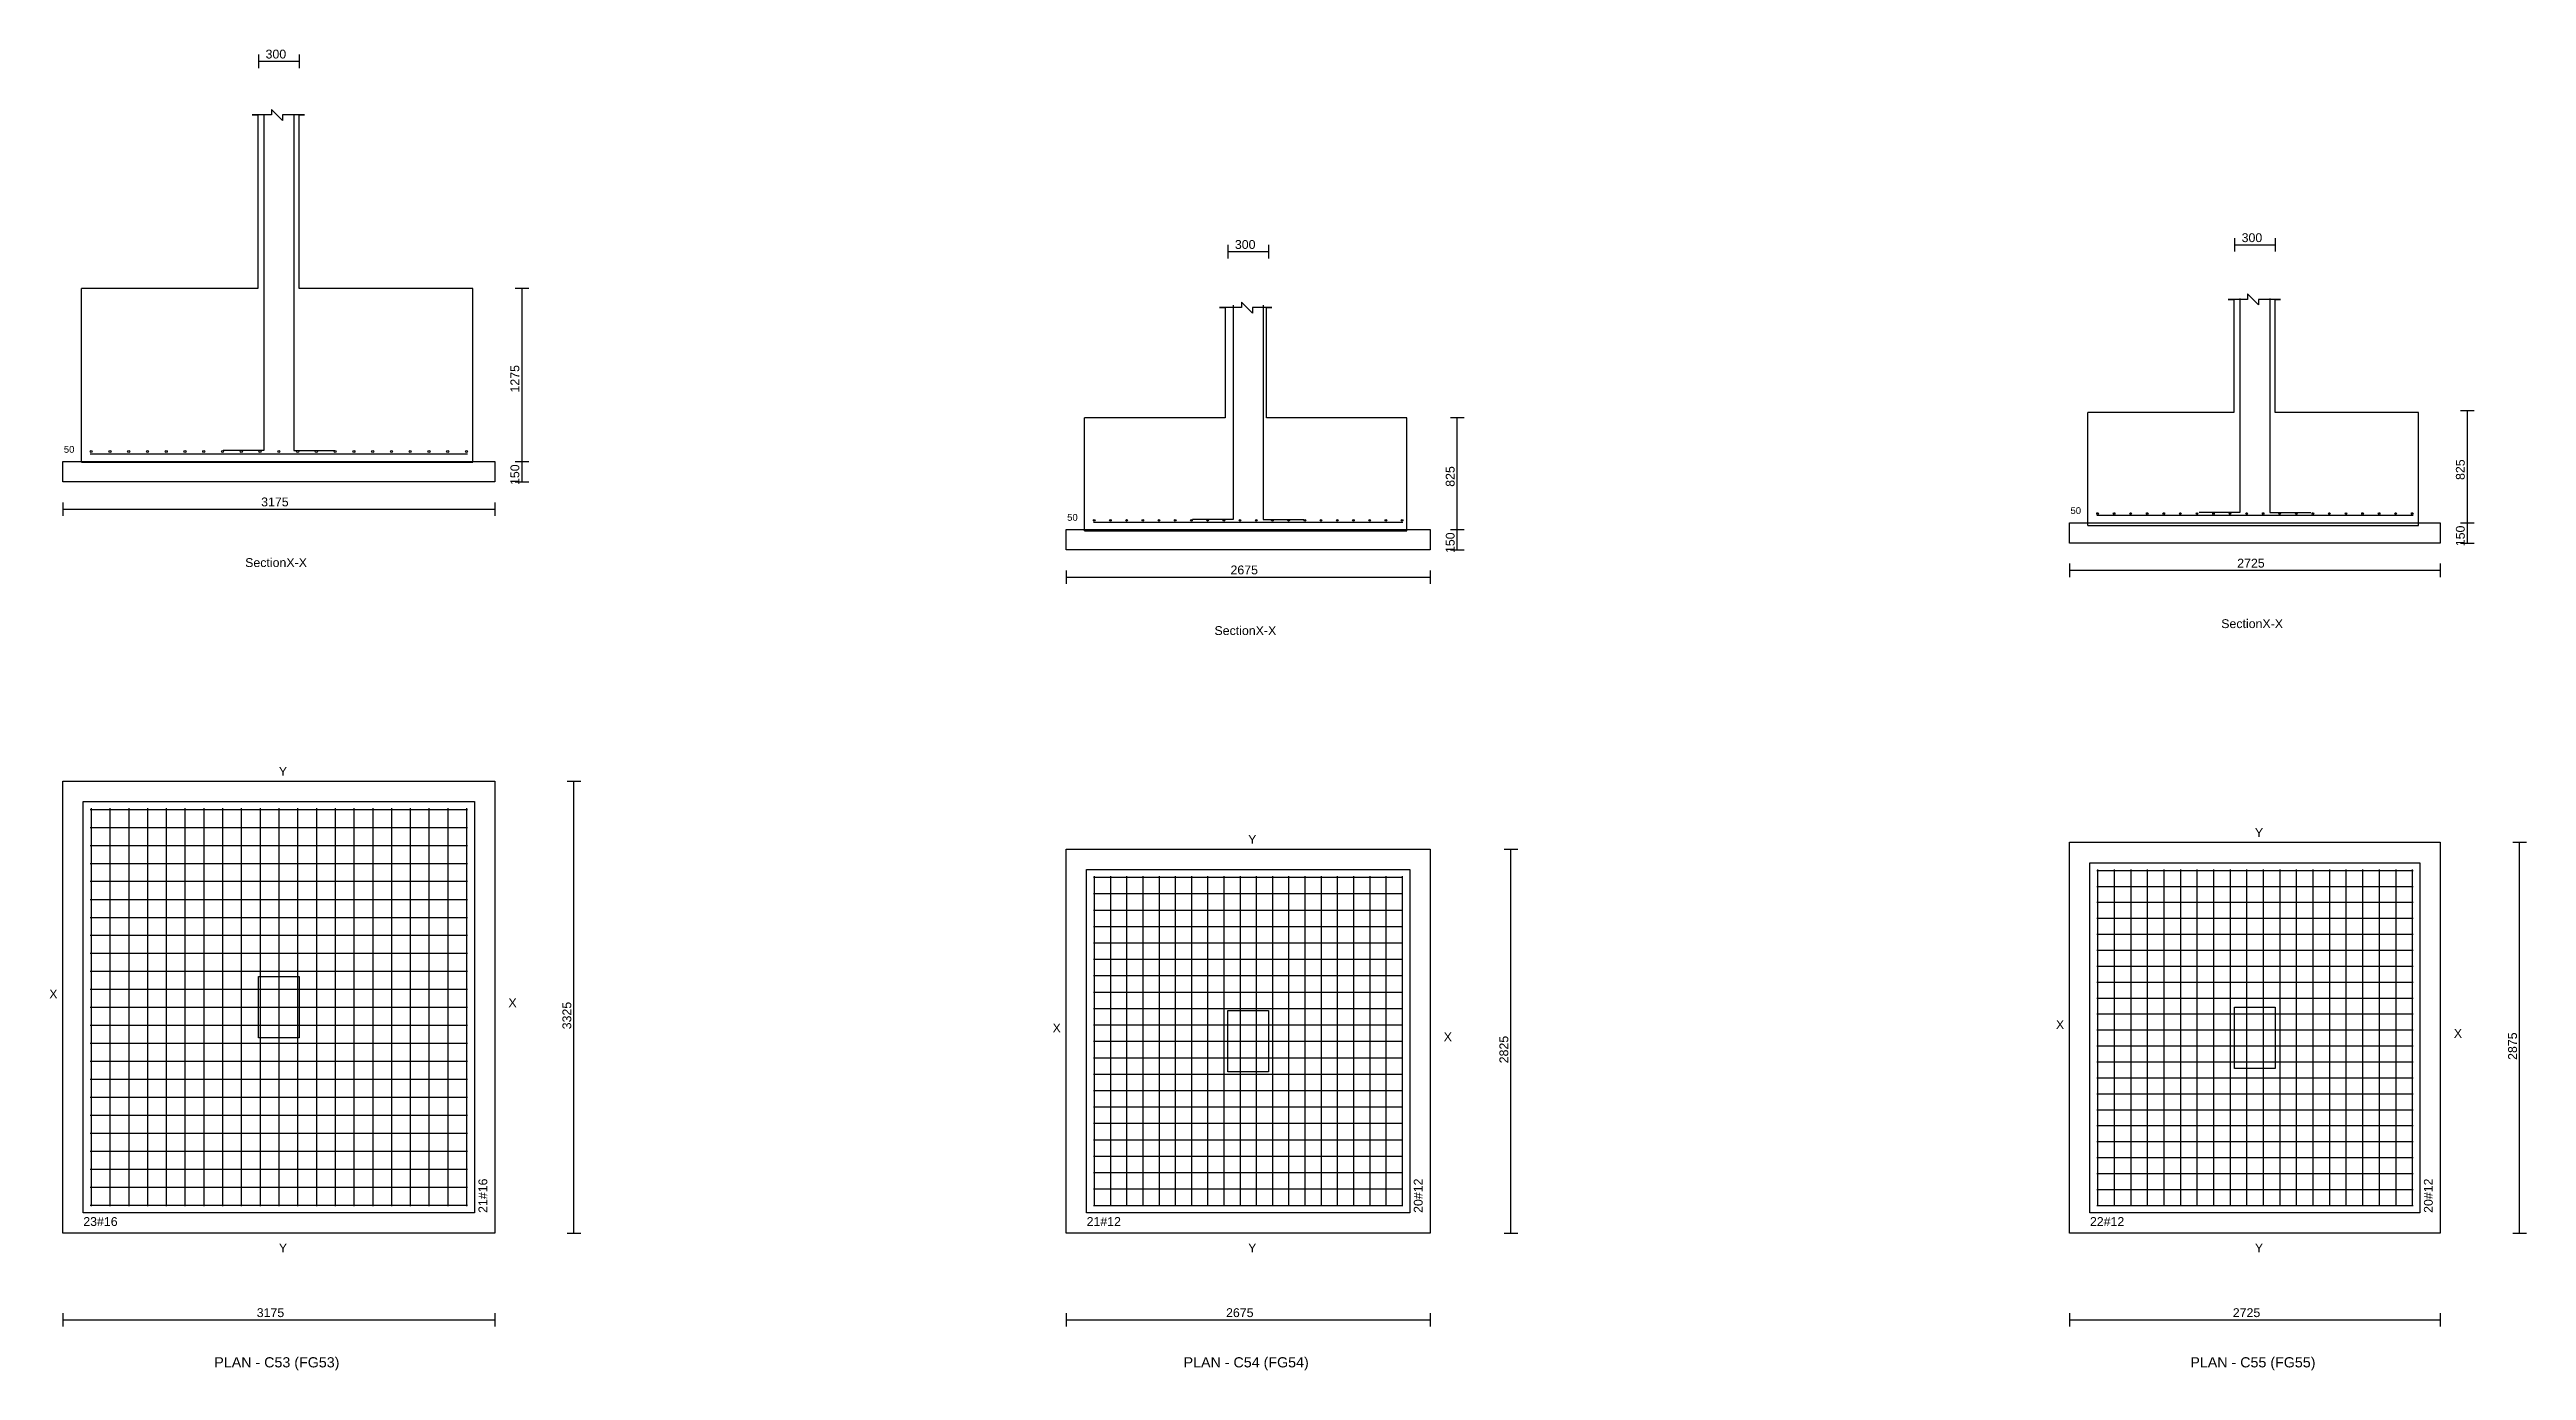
# Model space of a CAD drawing. Extents: x 0 to 27, y -1 to 285.
# Drawn here: x 0.25 to 18.46, y 198.4 to 208.12 of the extents above; entities that cross this region are included whole.
import ezdxf
from ezdxf.enums import TextEntityAlignment as Align

# ---------------------------------------------------------------- set-up
doc = ezdxf.new("R2010")
doc.units = 0
for name, color, linetype in [('Bottom_Cover', 7, 'CONTINUOUS'), ('Column_Bars', 4, 'CONTINUOUS'), ('Column_Dimension', 7, 'CONTINUOUS'), ('Columns', 4, 'CONTINUOUS'), ('dim_all', 7, 'CONTINUOUS'), ('Footing_Plan', 7, 'CONTINUOUS'), ('PCC', 2, 'CONTINUOUS'), ('PCC_Depth', 7, 'CONTINUOUS'), ('Pcc_Plan', 2, 'CONTINUOUS'), ('Plan', 7, 'CONTINUOUS'), ('Plan_Rf_Xdir', 1, 'CONTINUOUS'), ('Plan_Rf_Ydir', 3, 'CONTINUOUS'), ('Section', 2, 'CONTINUOUS'), ('SectionName', 3, 'CONTINUOUS'), ('Sectn_Rf_Xdir', 1, 'CONTINUOUS'), ('Sectn_Rf_Ydir', 3, 'CONTINUOUS'), ('Total_Depth', 7, 'CONTINUOUS'), ('X_Dimension', 7, 'CONTINUOUS')]:
    doc.layers.add(name, color=color, linetype=linetype)
doc.styles.add('STRUDS_Arial', font='ARIAL.TTF', dxfattribs={"height": 0.04})

msp = doc.modelspace()

# ---------------------------------------------------------------- texts
at = {"layer": 'Bottom_Cover', "style": 'STRUDS_Arial'}
for p in [(0.3571, 205.152), (7.7321, 204.652), (15.1071, 204.702)]:
    msp.add_text('50', height=0.05, dxfattribs=at).set_placement(p)
at = {"layer": 'Column_Dimension', "style": 'STRUDS_Arial'}
for p in [(1.84, 208.051), (8.965, 206.651), (16.365, 206.701)]:
    msp.add_text('300', height=0.065, dxfattribs=at).set_placement(p)
at = {"layer": 'dim_all', "style": 'STRUDS_Arial'}
for s, p in [('3325 ', (4.08707, 200.913)), ('2825 ', (10.9745, 200.663)), ('2875 ', (18.3887, 200.688))]:
    msp.add_text(s, height=0.065, rotation=90, dxfattribs=at).set_placement(p)
for s, p in [('3175 ', (1.775, 198.797)), ('2675 ', (8.9, 198.797)), ('2725 ', (16.3, 198.797))]:
    msp.add_text(s, height=0.065, dxfattribs=at).set_placement(p)
at = {"layer": 'PCC_Depth', "style": 'STRUDS_Arial'}
for p in [(3.705, 204.915), (10.58, 204.415), (18.005, 204.465)]:
    msp.add_text('150', height=0.065, rotation=90, dxfattribs=at).set_placement(p)
at = {"layer": 'Plan', "style": 'STRUDS_Arial'}
for s, p in [('PLAN - C53 (FG53) ', (1.9375, 198.427)), ('PLAN - C54 (FG54) ', (9.0625, 198.427)), ('PLAN - C55 (FG55) ', (16.4625, 198.427))]:
    msp.add_text(s, height=0.075, dxfattribs=at).set_placement(p, align=Align.CENTER)
at = {"layer": 'Plan_Rf_Xdir', "style": 'STRUDS_Arial'}
for s, p in [('23#16', (0.5, 199.467)), ('21#12', (7.875, 199.467)), ('22#12', (15.25, 199.467))]:
    msp.add_text(s, height=0.065, dxfattribs=at).set_placement(p)
at = {"layer": 'Plan_Rf_Ydir', "style": 'STRUDS_Arial'}
for s, p in [('21#16', (3.47, 199.563)), ('20#12', (10.345, 199.563)), ('20#12', (17.77, 199.563))]:
    msp.add_text(s, height=0.065, rotation=90, dxfattribs=at).set_placement(p)
at = {"layer": 'Section', "style": 'STRUDS_Arial'}
for p in [(1.69, 204.312), (16.215, 203.863), (8.815, 203.812)]:
    msp.add_text('SectionX-X', height=0.065, dxfattribs=at).set_placement(p)
at = {"layer": 'SectionName', "style": 'STRUDS_Arial'}
for s, p in [('Y', (1.9375, 202.777)), ('Y', (9.0625, 202.277)), ('Y', (16.4625, 202.327)), ('X', (0.25, 201.14)), ('X', (3.625, 201.075)), ('X', (7.625, 200.89)), ('X', (10.5, 200.825)), ('X', (15, 200.915)), ('X', (17.925, 200.85)), ('Y', (1.9375, 199.273)), ('Y', (9.0625, 199.273)), ('Y', (16.4625, 199.273))]:
    msp.add_text(s, height=0.065, dxfattribs=at).set_placement(p)
at = {"layer": 'Total_Depth', "style": 'STRUDS_Arial'}
for s, p in [('1275', (3.705, 205.595)), ('825', (10.58, 204.902)), ('825', (18.005, 204.952))]:
    msp.add_text(s, height=0.065, rotation=90, dxfattribs=at).set_placement(p)
at = {"layer": 'X_Dimension', "style": 'STRUDS_Arial'}
for s, p in [('3175', (1.8075, 204.758)), ('2675', (8.9325, 204.258)), ('2725', (16.3325, 204.308))]:
    msp.add_text(s, height=0.065, dxfattribs=at).set_placement(p)

# ---------------------------------------------------------------- linework, layer by layer
at = {"layer": 'Column_Bars'}
for p, q in [((1.8275, 207.637), (1.8275, 205.169)), ((2.0475, 207.637), (2.0475, 205.169)), ((16.3525, 206.287), (16.3525, 204.712)), ((16.5725, 206.287), (16.5725, 204.712)), ((8.9525, 206.237), (8.9525, 204.661)), ((9.1725, 206.237), (9.1725, 204.661)), ((1.8275, 205.169), (1.5275, 205.169)), ((2.0475, 205.169), (2.3475, 205.169)), ((8.9525, 204.661), (8.6525, 204.661)), ((9.1725, 204.661), (9.4725, 204.661)), ((16.3525, 204.712), (16.0525, 204.712)), ((16.5725, 204.712), (16.8725, 204.712))]:
    msp.add_line(p, q, dxfattribs=at)
at = {"layer": 'Columns'}
for p, q in [((1.7875, 200.85), (1.7875, 201.3)), ((1.7875, 201.3), (2.0875, 201.3)), ((2.0875, 201.3), (2.0875, 200.85)), ((8.9125, 200.6), (8.9125, 201.05)), ((8.9125, 201.05), (9.2125, 201.05)), ((9.2125, 201.05), (9.2125, 200.6)), ((16.3125, 200.625), (16.3125, 201.075)), ((16.3125, 201.075), (16.6125, 201.075)), ((16.6125, 201.075), (16.6125, 200.625)), ((2.0875, 200.85), (1.7875, 200.85)), ((9.2125, 200.6), (8.9125, 200.6)), ((16.6125, 200.625), (16.3125, 200.625))]:
    msp.add_line(p, q, dxfattribs=at)
at = {"layer": 'dim_all'}
for p, q in [((1.7875, 208.081), (1.7875, 207.981)), ((1.7875, 208.031), (2.0875, 208.031)), ((2.0875, 208.081), (2.0875, 207.981)), ((8.9125, 206.681), (8.9125, 206.581)), ((9.2125, 206.681), (9.2125, 206.581)), ((16.3125, 206.731), (16.3125, 206.631)), ((16.3125, 206.681), (16.6125, 206.681)), ((16.6125, 206.731), (16.6125, 206.631)), ((8.9125, 206.631), (9.2125, 206.631)), ((3.675, 206.362), (3.775, 206.362)), ((3.725, 205.087), (3.725, 206.362)), ((10.55, 205.412), (10.65, 205.412)), ((10.6, 204.587), (10.6, 205.412)), ((17.975, 205.462), (18.075, 205.462)), ((18.025, 204.637), (18.025, 205.462)), ((3.675, 205.087), (3.775, 205.087)), ((3.675, 205.087), (3.775, 205.087)), ((3.725, 204.938), (3.725, 205.087)), ((3.675, 204.938), (3.775, 204.938)), ((0.35, 204.787), (0.35, 204.688)), ((0.35, 204.738), (3.525, 204.738)), ((3.525, 204.787), (3.525, 204.688)), ((10.55, 204.587), (10.65, 204.587)), ((10.55, 204.587), (10.65, 204.587)), ((10.6, 204.438), (10.6, 204.587)), ((17.975, 204.637), (18.075, 204.637)), ((17.975, 204.637), (18.075, 204.637)), ((17.975, 204.488), (18.075, 204.488)), ((18.025, 204.488), (18.025, 204.637)), ((7.725, 204.287), (7.725, 204.188)), ((10.4, 204.287), (10.4, 204.188)), ((10.55, 204.438), (10.65, 204.438)), ((15.1, 204.337), (15.1, 204.238)), ((15.1, 204.288), (17.825, 204.288)), ((17.825, 204.337), (17.825, 204.238)), ((7.725, 204.238), (10.4, 204.238)), ((4.05707, 202.738), (4.15707, 202.738)), ((4.10707, 199.413), (4.10707, 202.738)), ((18.3587, 202.288), (18.4587, 202.288)), ((18.4087, 199.413), (18.4087, 202.288)), ((10.9445, 202.238), (11.0445, 202.238)), ((10.9945, 199.413), (10.9945, 202.238)), ((4.05707, 199.413), (4.15707, 199.413)), ((10.9445, 199.413), (11.0445, 199.413)), ((18.3587, 199.413), (18.4587, 199.413)), ((0.35, 198.827), (0.35, 198.727)), ((3.525, 198.827), (3.525, 198.727)), ((7.725, 198.827), (7.725, 198.727)), ((10.4, 198.827), (10.4, 198.727)), ((15.1, 198.827), (15.1, 198.727)), ((17.825, 198.827), (17.825, 198.727)), ((0.35, 198.777), (3.525, 198.777)), ((7.725, 198.777), (10.4, 198.777)), ((15.1, 198.777), (17.825, 198.777))]:
    msp.add_line(p, q, dxfattribs=at)
at = {"layer": 'Footing_Plan'}
for p, q in [((0.5, 199.563), (0.5, 202.587)), ((0.5, 202.587), (3.375, 202.587)), ((3.375, 202.587), (3.375, 199.563)), ((15.25, 199.563), (15.25, 202.137)), ((15.25, 202.137), (17.675, 202.137)), ((17.675, 202.137), (17.675, 199.563)), ((7.875, 199.563), (7.875, 202.087)), ((7.875, 202.087), (10.25, 202.087)), ((10.25, 202.087), (10.25, 199.563)), ((3.375, 199.563), (0.5, 199.563)), ((10.25, 199.563), (7.875, 199.563)), ((17.675, 199.563), (15.25, 199.563))]:
    msp.add_line(p, q, dxfattribs=at)
at = {"layer": 'PCC'}
for p, q in [((0.35, 204.938), (0.35, 205.087)), ((0.35, 205.087), (3.525, 205.087)), ((0.35, 204.938), (0.35, 205.087)), ((0.35, 205.087), (3.525, 205.087)), ((3.525, 205.087), (3.525, 204.938)), ((3.525, 205.087), (3.525, 204.938)), ((3.525, 204.938), (0.35, 204.938)), ((3.525, 204.938), (0.35, 204.938)), ((7.725, 204.438), (7.725, 204.587)), ((7.725, 204.587), (10.4, 204.587)), ((7.725, 204.438), (7.725, 204.587)), ((7.725, 204.587), (10.4, 204.587)), ((10.4, 204.587), (10.4, 204.438)), ((10.4, 204.587), (10.4, 204.438)), ((15.1, 204.488), (15.1, 204.637)), ((15.1, 204.637), (17.825, 204.637)), ((15.1, 204.488), (15.1, 204.637)), ((15.1, 204.637), (17.825, 204.637)), ((17.825, 204.488), (15.1, 204.488)), ((17.825, 204.488), (15.1, 204.488)), ((17.825, 204.637), (17.825, 204.488)), ((17.825, 204.637), (17.825, 204.488)), ((10.4, 204.438), (7.725, 204.438)), ((10.4, 204.438), (7.725, 204.438))]:
    msp.add_line(p, q, dxfattribs=at)
at = {"layer": 'Pcc_Plan'}
for p, q in [((0.35, 199.413), (0.35, 202.738)), ((0.35, 202.738), (3.525, 202.738)), ((3.525, 202.738), (3.525, 199.413)), ((15.1, 199.413), (15.1, 202.288)), ((15.1, 202.288), (17.825, 202.288)), ((17.825, 202.288), (17.825, 199.413)), ((7.725, 199.413), (7.725, 202.238)), ((7.725, 202.238), (10.4, 202.238)), ((10.4, 202.238), (10.4, 199.413)), ((3.525, 199.413), (0.35, 199.413)), ((10.4, 199.413), (7.725, 199.413)), ((17.825, 199.413), (15.1, 199.413))]:
    msp.add_line(p, q, dxfattribs=at)
at = {"layer": 'Plan_Rf_Xdir'}
for p, q in [((0.55, 202.53), (3.325, 202.53)), ((0.55, 202.397), (3.325, 202.397)), ((0.55, 202.265), (3.325, 202.265)), ((0.55, 202.133), (3.325, 202.133)), ((0.55, 202.001), (3.325, 202.001)), ((7.925, 202.032), (10.2, 202.032)), ((15.3, 202.081), (17.625, 202.081)), ((15.3, 201.964), (17.625, 201.964)), ((0.55, 201.868), (3.325, 201.868)), ((0.55, 201.736), (3.325, 201.736)), ((7.925, 201.911), (10.2, 201.911)), ((7.925, 201.79), (10.2, 201.79)), ((15.3, 201.847), (17.625, 201.847)), ((15.3, 201.73), (17.625, 201.73)), ((0.55, 201.604), (3.325, 201.604)), ((7.925, 201.67), (10.2, 201.67)), ((7.925, 201.549), (10.2, 201.549)), ((15.3, 201.612), (17.625, 201.612)), ((0.55, 201.472), (3.325, 201.472)), ((7.925, 201.428), (10.2, 201.428)), ((15.3, 201.495), (17.625, 201.495)), ((15.3, 201.378), (17.625, 201.378)), ((0.55, 201.34), (3.325, 201.34)), ((0.55, 201.207), (3.325, 201.207)), ((7.925, 201.308), (10.2, 201.308)), ((7.925, 201.187), (10.2, 201.187)), ((15.3, 201.26), (17.625, 201.26)), ((0.55, 201.075), (3.325, 201.075)), ((7.925, 201.066), (10.2, 201.066)), ((15.3, 201.143), (17.625, 201.143)), ((15.3, 201.026), (17.625, 201.026)), ((0.55, 200.943), (3.325, 200.943)), ((7.925, 200.946), (10.2, 200.946)), ((7.925, 200.825), (10.2, 200.825)), ((15.3, 200.909), (17.625, 200.909)), ((0.55, 200.811), (3.325, 200.811)), ((0.55, 200.678), (3.325, 200.678)), ((7.925, 200.704), (10.2, 200.704)), ((15.3, 200.791), (17.625, 200.791)), ((15.3, 200.674), (17.625, 200.674)), ((0.55, 200.546), (3.325, 200.546)), ((7.925, 200.584), (10.2, 200.584)), ((7.925, 200.463), (10.2, 200.463)), ((15.3, 200.557), (17.625, 200.557)), ((0.55, 200.414), (3.325, 200.414)), ((0.55, 200.282), (3.325, 200.282)), ((7.925, 200.342), (10.2, 200.342)), ((15.3, 200.439), (17.625, 200.439)), ((15.3, 200.322), (17.625, 200.322)), ((0.55, 200.149), (3.325, 200.149)), ((7.925, 200.222), (10.2, 200.222)), ((7.925, 200.101), (10.2, 200.101)), ((15.3, 200.205), (17.625, 200.205)), ((0.55, 200.017), (3.325, 200.017)), ((7.925, 199.98), (10.2, 199.98)), ((15.3, 200.088), (17.625, 200.088)), ((15.3, 199.97), (17.625, 199.97)), ((0.55, 199.885), (3.325, 199.885)), ((0.55, 199.753), (3.325, 199.753)), ((7.925, 199.86), (10.2, 199.86)), ((7.925, 199.739), (10.2, 199.739)), ((15.3, 199.853), (17.625, 199.853)), ((15.3, 199.736), (17.625, 199.736)), ((0.55, 199.62), (3.325, 199.62)), ((7.925, 199.618), (10.2, 199.618)), ((15.3, 199.618), (17.625, 199.618))]:
    msp.add_line(p, q, dxfattribs=at)
at = {"layer": 'Plan_Rf_Ydir'}
for p, q in [((0.558, 202.538), (0.558, 199.613)), ((0.69595, 202.538), (0.69595, 199.613)), ((0.8339, 202.538), (0.8339, 199.613)), ((0.97185, 202.538), (0.97185, 199.613)), ((1.1098, 202.538), (1.1098, 199.613)), ((1.24775, 202.538), (1.24775, 199.613)), ((1.3857, 202.538), (1.3857, 199.613)), ((1.52365, 202.538), (1.52365, 199.613)), ((1.6616, 202.538), (1.6616, 199.613)), ((1.79955, 202.538), (1.79955, 199.613)), ((1.9375, 202.538), (1.9375, 199.613)), ((2.07545, 202.538), (2.07545, 199.613)), ((2.2134, 202.538), (2.2134, 199.613)), ((2.35135, 202.538), (2.35135, 199.613)), ((2.4893, 202.538), (2.4893, 199.613)), ((2.62725, 202.538), (2.62725, 199.613)), ((2.7652, 202.538), (2.7652, 199.613)), ((2.90315, 202.538), (2.90315, 199.613)), ((3.0411, 202.538), (3.0411, 199.613)), ((3.17905, 202.538), (3.17905, 199.613)), ((3.317, 202.538), (3.317, 199.613)), ((7.931, 202.038), (7.931, 199.613)), ((8.05011, 202.038), (8.05011, 199.613)), ((8.16921, 202.038), (8.16921, 199.613)), ((8.28832, 202.038), (8.28832, 199.613)), ((8.40742, 202.038), (8.40742, 199.613)), ((8.52653, 202.038), (8.52653, 199.613)), ((8.64563, 202.038), (8.64563, 199.613)), ((8.76474, 202.038), (8.76474, 199.613)), ((8.88384, 202.038), (8.88384, 199.613)), ((9.00295, 202.038), (9.00295, 199.613)), ((9.12205, 202.038), (9.12205, 199.613)), ((9.24116, 202.038), (9.24116, 199.613)), ((9.36026, 202.038), (9.36026, 199.613)), ((9.47937, 202.038), (9.47937, 199.613)), ((9.59847, 202.038), (9.59847, 199.613)), ((9.71758, 202.038), (9.71758, 199.613)), ((9.83669, 202.038), (9.83669, 199.613)), ((9.95579, 202.038), (9.95579, 199.613)), ((10.0749, 202.038), (10.0749, 199.613)), ((10.194, 202.038), (10.194, 199.613)), ((15.306, 202.087), (15.306, 199.613)), ((15.4277, 202.087), (15.4277, 199.613)), ((15.5495, 202.087), (15.5495, 199.613)), ((15.6712, 202.087), (15.6712, 199.613)), ((15.7929, 202.087), (15.7929, 199.613)), ((15.9147, 202.087), (15.9147, 199.613)), ((16.0364, 202.087), (16.0364, 199.613)), ((16.1582, 202.087), (16.1582, 199.613)), ((16.2799, 202.087), (16.2799, 199.613)), ((16.4016, 202.087), (16.4016, 199.613)), ((16.5234, 202.087), (16.5234, 199.613)), ((16.6451, 202.087), (16.6451, 199.613)), ((16.7668, 202.087), (16.7668, 199.613)), ((16.8886, 202.087), (16.8886, 199.613)), ((17.0103, 202.087), (17.0103, 199.613)), ((17.132, 202.087), (17.132, 199.613)), ((17.2538, 202.087), (17.2538, 199.613)), ((17.3755, 202.087), (17.3755, 199.613)), ((17.4973, 202.087), (17.4973, 199.613)), ((17.619, 202.087), (17.619, 199.613))]:
    msp.add_line(p, q, dxfattribs=at)
at = {"layer": 'Section'}
for p, q in [((1.78264, 207.637), (1.74212, 207.637)), ((1.74212, 207.637), (1.78264, 207.637)), ((1.88392, 207.637), (1.78264, 207.637)), ((1.78264, 207.637), (1.78264, 206.36)), ((1.96495, 207.596), (1.88392, 207.677)), ((1.88392, 207.677), (1.88392, 207.637)), ((2.0865, 207.637), (1.96495, 207.637)), ((1.96495, 207.637), (1.96495, 207.596)), ((2.0865, 206.36), (2.0865, 207.637)), ((2.0865, 207.637), (2.12701, 207.637)), ((2.12701, 207.637), (2.0865, 207.637)), ((1.78264, 206.36), (0.48617, 206.36)), ((0.48617, 205.084), (0.48617, 206.36)), ((1.78264, 206.36), (1.78264, 206.36)), ((1.78264, 206.36), (1.78264, 206.36)), ((1.78264, 206.36), (1.78264, 206.36)), ((3.3627, 206.36), (2.0865, 206.36)), ((2.0865, 206.36), (2.0865, 206.36)), ((2.0865, 206.36), (2.0865, 206.36)), ((2.0865, 206.36), (2.0865, 206.36)), ((3.3627, 205.084), (3.3627, 206.36)), ((16.4894, 206.239), (16.4084, 206.32)), ((16.4084, 206.32), (16.4084, 206.279)), ((8.89293, 206.219), (8.85241, 206.219)), ((8.85241, 206.219), (8.89293, 206.219)), ((9.01447, 206.219), (8.89293, 206.219)), ((8.89293, 206.219), (8.89293, 205.408)), ((9.0955, 206.178), (9.01447, 206.259)), ((9.01447, 206.259), (9.01447, 206.219)), ((9.19678, 206.219), (9.0955, 206.219)), ((9.0955, 206.219), (9.0955, 206.178)), ((9.19678, 205.408), (9.19678, 206.219)), ((9.19678, 206.219), (9.2373, 206.219)), ((9.2373, 206.219), (9.19678, 206.219)), ((16.3071, 206.279), (16.2666, 206.279)), ((16.2666, 206.279), (16.3071, 206.279)), ((16.4084, 206.279), (16.3071, 206.279)), ((16.3071, 206.279), (16.3071, 205.449)), ((16.6109, 206.279), (16.4894, 206.279)), ((16.4894, 206.279), (16.4894, 206.239)), ((16.6109, 205.449), (16.6109, 206.279)), ((16.6109, 206.279), (16.6514, 206.279)), ((16.6514, 206.279), (16.6109, 206.279)), ((8.89293, 205.408), (7.85981, 205.408)), ((7.85981, 204.578), (7.85981, 205.408)), ((8.89293, 205.408), (8.89293, 205.408)), ((8.89293, 205.408), (8.89293, 205.408)), ((8.89293, 205.408), (8.89293, 205.408)), ((10.2299, 205.408), (9.19678, 205.408)), ((9.19678, 205.408), (9.19678, 205.408)), ((9.19678, 205.408), (9.19678, 205.408)), ((9.19678, 205.408), (9.19678, 205.408)), ((10.2299, 204.578), (10.2299, 205.408)), ((16.3071, 205.449), (15.2334, 205.449)), ((15.2334, 204.618), (15.2334, 205.449)), ((16.3071, 205.449), (16.3071, 205.449)), ((16.3071, 205.449), (16.3071, 205.449)), ((16.3071, 205.449), (16.3071, 205.449)), ((17.6643, 205.449), (16.6109, 205.449)), ((16.6109, 205.449), (16.6109, 205.449)), ((16.6109, 205.449), (16.6109, 205.449)), ((16.6109, 205.449), (16.6109, 205.449)), ((17.6643, 204.618), (17.6643, 205.449)), ((0.48617, 205.084), (3.3627, 205.084)), ((7.85981, 204.578), (10.2299, 204.578)), ((15.2334, 204.618), (17.6643, 204.618))]:
    msp.add_line(p, q, dxfattribs=at)
at = {"layer": 'Sectn_Rf_Xdir'}
for p, q in [((0.55, 205.145), (3.325, 205.145)), ((7.925, 204.643), (10.2, 204.643)), ((15.3, 204.693), (17.625, 204.693))]:
    msp.add_line(p, q, dxfattribs=at)
at = {"layer": 'Sectn_Rf_Ydir'}
for centre, radius in [((0.558, 205.161), 0.008), ((0.69595, 205.161), 0.008), ((0.8339, 205.161), 0.008), ((0.97185, 205.161), 0.008), ((1.1098, 205.161), 0.008), ((1.24775, 205.161), 0.008), ((1.3857, 205.161), 0.008), ((1.52365, 205.161), 0.008), ((1.6616, 205.161), 0.008), ((1.79955, 205.161), 0.008), ((1.9375, 205.161), 0.008), ((2.07545, 205.161), 0.008), ((2.2134, 205.161), 0.008), ((2.35135, 205.161), 0.008), ((2.4893, 205.161), 0.008), ((2.62725, 205.161), 0.008), ((2.7652, 205.161), 0.008), ((2.90315, 205.161), 0.008), ((3.0411, 205.161), 0.008), ((3.17905, 205.161), 0.008), ((3.317, 205.161), 0.008), ((7.931, 204.655), 0.006), ((8.05011, 204.655), 0.006), ((8.16921, 204.655), 0.006), ((8.28832, 204.655), 0.006), ((8.40742, 204.655), 0.006), ((8.52653, 204.655), 0.006), ((8.64563, 204.655), 0.006), ((8.76474, 204.655), 0.006), ((8.88384, 204.655), 0.006), ((9.00295, 204.655), 0.006), ((9.12205, 204.655), 0.006), ((9.24116, 204.655), 0.006), ((9.36026, 204.655), 0.006), ((9.47937, 204.655), 0.006), ((9.59847, 204.655), 0.006), ((9.71758, 204.655), 0.006), ((9.83669, 204.655), 0.006), ((9.95579, 204.655), 0.006), ((10.0749, 204.655), 0.006), ((10.194, 204.655), 0.006), ((15.306, 204.705), 0.006), ((15.4277, 204.705), 0.006), ((15.5495, 204.705), 0.006), ((15.6712, 204.705), 0.006), ((15.7929, 204.705), 0.006), ((15.9147, 204.705), 0.006), ((16.0364, 204.705), 0.006), ((16.1582, 204.705), 0.006), ((16.2799, 204.705), 0.006), ((16.4016, 204.705), 0.006), ((16.5234, 204.705), 0.006), ((16.6451, 204.705), 0.006), ((16.7668, 204.705), 0.006), ((16.8886, 204.705), 0.006), ((17.0103, 204.705), 0.006), ((17.132, 204.705), 0.006), ((17.2538, 204.705), 0.006), ((17.3755, 204.705), 0.006), ((17.4973, 204.705), 0.006), ((17.619, 204.705), 0.006)]:
    msp.add_circle(centre, radius, dxfattribs=at)

msp.set_redraw_order([(e.dxf.handle, doc.entitydb.next_handle()) for e in msp.query("TEXT MTEXT ATTDEF DIMENSION ARC_DIMENSION")])  # texts and dimensions are drawn at this point

doc.saveas('drawing.dxf')
